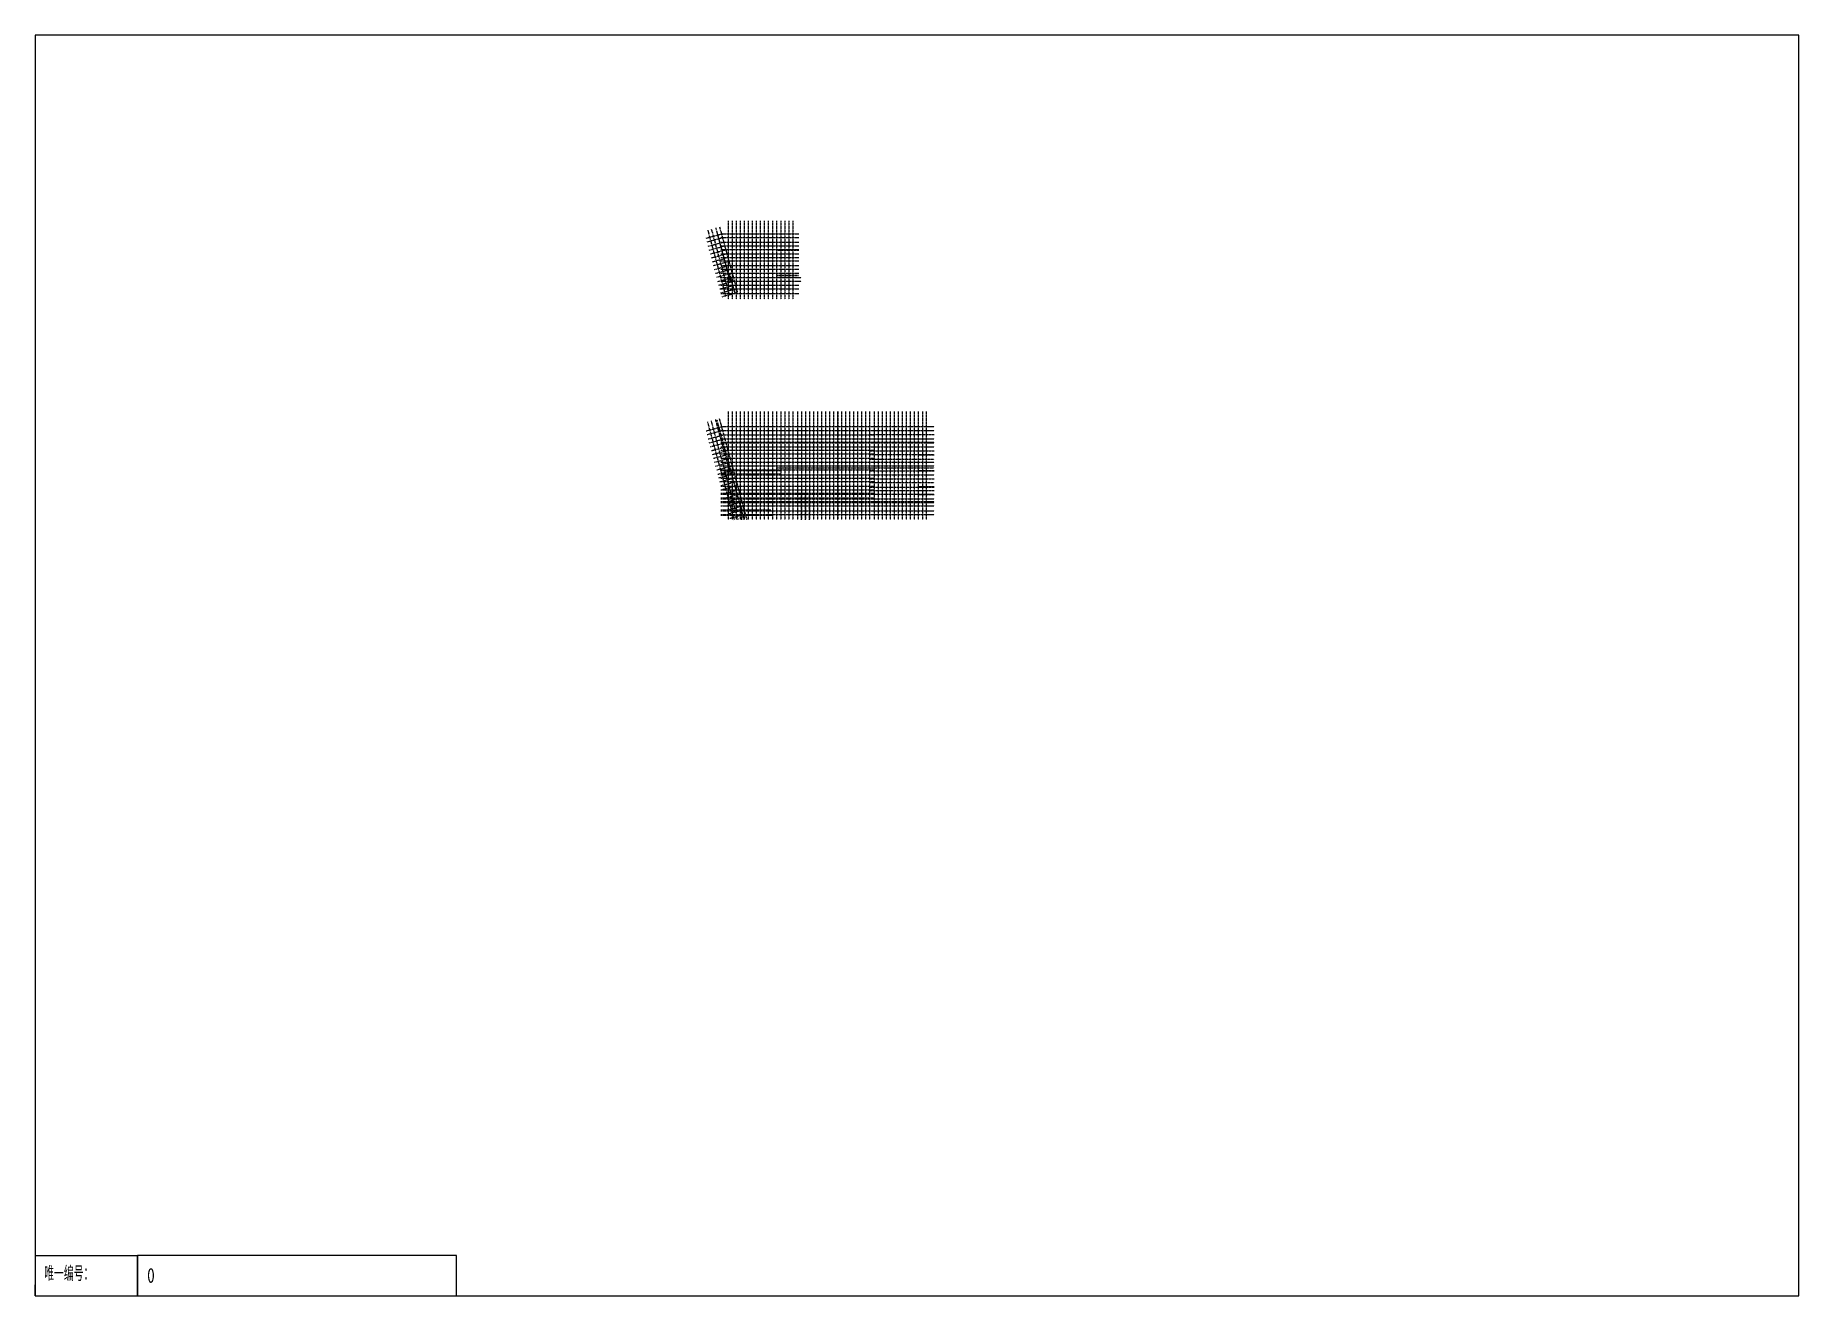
# Model space of a CAD drawing. Extents: x -678900 to 2378000, y 0 to 1700000.
# Drawn here: x 0 to 2378000, y 0 to 1700000 of the extents above; entities that cross this region are included whole.
import ezdxf

# ---------------------------------------------------------------- set-up
doc = ezdxf.new("R2010")
doc.units = 0
doc.header["$LTSCALE"] = 1000
doc.header["$MEASUREMENT"] = 0
doc.linetypes.add('CENTER', pattern=[2, 1.25, -0.25, 0.25, -0.25])
doc.layers.get('0').update_dxf_attribs({"linetype": 'CONTINUOUS'})
doc.layers.add('AD-AXIS-AXIS', color=1, linetype='CENTER')
doc.layers.add('C-XREF-SLCT', color=7, linetype='CONTINUOUS', plot=False)
doc.styles.add('Acs', font='Tssdeng.shx', dxfattribs={"width": 0.7, "bigfont": 'Tssdchn.shx'})

# ---------------------------------------------------------------- blocks, each defined once
blk = doc.blocks.new('AcsAcadShareArea')
for points in [[(0, 0), (118900, 0), (118900, 85000), (0, 85000)], [(0, 0), (6893, 0), (6893, 2699), (0, 2699)], [(6893, 0), (28409, 0), (28409, 2708), (6893, 2708)], [(0, 733), (0, 733), (0, 0), (0, 0)]]:
    blk.add_lwpolyline(points, close=True)
at = {"insert": (597, 1991), "char_height": 1000, "width": 6073.9, "attachment_point": 1, "style": 'Acs'}
blk.add_mtext('唯一编号：', dxfattribs=at)
at = {"style": 'Acs', "width": 0.8}
blk.add_attdef('唯一编号', (7537, 861), '', height=1000, dxfattribs=at)

msp = doc.modelspace()

# ---------------------------------------------------------------- linework, layer by layer
at = {"layer": 'AD-AXIS-AXIS'}
for p, q in [((904586, 1426370), (925334, 1432008)), ((905936, 1421400), (926684, 1427038)), ((906815, 1437234), (930875, 1348695)), ((911640, 1438545), (935700, 1350007)), ((917525, 1440145), (937337, 1367239)), ((920083, 1430736), (937338, 1367239)), ((922737, 1441561), (946797, 1353022)), ((924580, 1432177), (1029625, 1432177)), ((924580, 1427027), (1029625, 1427027)), ((934525, 1449592), (934525, 1344075)), ((939925, 1449592), (939925, 1344075)), ((939925, 1449592), (939925, 1344075)), ((945325, 1449592), (945325, 1344075)), ((950725, 1449592), (950725, 1344075)), ((956125, 1449592), (956125, 1344075)), ((961525, 1449592), (961525, 1344075)), ((966925, 1449592), (966925, 1344075)), ((972325, 1449592), (972325, 1344075)), ((977725, 1449592), (977725, 1344075)), ((983125, 1449592), (983125, 1344075)), ((988525, 1449592), (988525, 1344075)), ((993925, 1449592), (993925, 1344075)), ((999325, 1449592), (999325, 1344075)), ((1005425, 1449592), (1005425, 1344075)), ((1010825, 1449592), (1010825, 1344075)), ((1016225, 1449592), (1016225, 1344075)), ((1021625, 1449592), (1021625, 1344075)), ((907536, 1415513), (928284, 1421151)), ((908952, 1410302), (929700, 1415940)), ((910368, 1405091), (931116, 1410729)), ((911811, 1399784), (932558, 1405422)), ((924580, 1420927), (1029625, 1420927)), ((924580, 1415927), (1029625, 1415927)), ((924580, 1411127), (1029625, 1411127)), ((924580, 1405027), (1029625, 1405027)), ((999325, 1410227), (1029625, 1410227)), ((913227, 1394573), (933974, 1400211)), ((914616, 1389458), (935364, 1395096)), ((916059, 1384151), (936806, 1389789)), ((917474, 1378940), (938221, 1384578)), ((917475, 1378940), (938222, 1384578)), ((918890, 1373729), (939637, 1379367)), ((918891, 1373729), (939638, 1379367)), ((924580, 1400427), (1029625, 1400427)), ((924580, 1395627), (1029625, 1395627)), ((924580, 1389527), (1029625, 1389527)), ((924580, 1384327), (1029625, 1384327)), ((920463, 1367939), (941211, 1373577)), ((920464, 1367939), (941212, 1373577)), ((921800, 1363017), (942548, 1368655)), ((921802, 1363017), (942549, 1368655)), ((923216, 1357806), (943964, 1363444)), ((923218, 1357806), (943965, 1363444)), ((924579, 1373127), (1032805, 1373127)), ((924579, 1368327), (1032805, 1368327)), ((924580, 1379227), (1029625, 1379227)), ((924580, 1373127), (1005425, 1373127)), ((924580, 1368327), (1005425, 1368327)), ((924580, 1362827), (1029625, 1362827)), ((924580, 1358027), (1029625, 1358027)), ((924633, 1352595), (945380, 1358233)), ((924634, 1352595), (945381, 1358233)), ((936199, 1377914), (943227, 1352052)), ((1000153, 1376627), (1029625, 1376627)), ((1000153, 1373827), (1029625, 1373827)), ((924580, 1351927), (1029625, 1351927)), ((926050, 1347384), (946797, 1353022)), ((934524, 1192632), (934524, 1046429)), ((939924, 1192632), (939924, 1046429)), ((939924, 1192632), (939924, 1046429)), ((945324, 1192632), (945324, 1046429)), ((950724, 1192632), (950724, 1046429)), ((956124, 1192632), (956124, 1046429)), ((961524, 1192632), (961524, 1046429)), ((966924, 1192632), (966924, 1046429)), ((972324, 1192632), (972324, 1046429)), ((977724, 1192632), (977724, 1046429)), ((983124, 1192632), (983124, 1046429)), ((988524, 1192632), (988524, 1046429)), ((993924, 1192632), (993924, 1046429)), ((999324, 1192632), (999324, 1046429)), ((1005424, 1192632), (1005424, 1046429)), ((1010824, 1192632), (1010824, 1046429)), ((1016224, 1192632), (1016224, 1046429)), ((1021624, 1192632), (1021624, 1046429)), ((1027724, 1192632), (1027724, 1046429)), ((1033124, 1192632), (1033124, 1046429)), ((1038524, 1192632), (1038524, 1046429)), ((1043924, 1192632), (1043924, 1046429)), ((1049324, 1192632), (1049324, 1046429)), ((1054724, 1192632), (1054724, 1046429)), ((1060124, 1192632), (1060124, 1046429)), ((1065524, 1192632), (1065524, 1046429)), ((1070924, 1192632), (1070924, 1046429)), ((1076324, 1192632), (1076324, 1046429)), ((1081724, 1192632), (1081724, 1046429)), ((1082424, 1192632), (1082424, 1046429)), ((1087124, 1192632), (1087124, 1046429)), ((1092524, 1192632), (1092524, 1046429)), ((1097924, 1192632), (1097924, 1046429)), ((1103324, 1192632), (1103324, 1046429)), ((1108724, 1192632), (1108724, 1046429)), ((1114124, 1192632), (1114124, 1046429)), ((1119524, 1192632), (1119524, 1046429)), ((1124924, 1192632), (1124924, 1046429)), ((1131024, 1192632), (1131024, 1046429)), ((1136424, 1192632), (1136424, 1046429)), ((1141824, 1192632), (1141824, 1046429)), ((1147224, 1192632), (1147224, 1046429)), ((1152624, 1192632), (1152624, 1046429)), ((1158024, 1192632), (1158024, 1046429)), ((1163424, 1192632), (1163424, 1046429)), ((1168824, 1192632), (1168824, 1046429)), ((1174224, 1192632), (1174224, 1046429)), ((1179624, 1192632), (1179624, 1046429)), ((1185024, 1192632), (1185024, 1046429)), ((1190424, 1192632), (1190424, 1046429)), ((1196424, 1192632), (1196424, 1046429)), ((1201524, 1192632), (1201524, 1046429)), ((904585, 1166370), (925332, 1172008)), ((905935, 1161400), (926683, 1167038)), ((906389, 1178796), (942359, 1046429)), ((911214, 1180107), (947541, 1046429)), ((917101, 1181707), (937337, 1107239)), ((919008, 1181170), (955502, 1046875)), ((922312, 1183123), (959458, 1046429)), ((924579, 1172177), (1212361, 1172177)), ((924579, 1167027), (1212361, 1167027)), ((907535, 1155513), (928282, 1161151)), ((908951, 1150302), (929699, 1155940)), ((910367, 1145091), (931115, 1150729)), ((911809, 1139784), (932557, 1145422)), ((924579, 1160927), (1131024, 1160927)), ((924579, 1155927), (1212361, 1155927)), ((924579, 1151127), (1212361, 1151127)), ((924579, 1150227), (1212361, 1150227)), ((924579, 1145027), (1212361, 1145027)), ((1124924, 1161527), (1212361, 1161527)), ((1125986, 1155627), (1212361, 1155627)), ((913225, 1134573), (933973, 1140211)), ((914615, 1129458), (935363, 1135096)), ((916058, 1124151), (936805, 1129789)), ((917474, 1118940), (938221, 1124578)), ((918890, 1113729), (939637, 1119367)), ((924579, 1140427), (1131024, 1140427)), ((924579, 1135627), (1131024, 1135627)), ((924579, 1129527), (1131024, 1129527)), ((924579, 1124327), (1212361, 1124327)), ((924579, 1119227), (1212361, 1119227)), ((1125324, 1139627), (1212361, 1139627)), ((1125986, 1134727), (1212361, 1134727)), ((1125986, 1128227), (1212361, 1128227)), ((1190424, 1134027), (1212361, 1134027)), ((920463, 1107939), (941211, 1113577)), ((921800, 1103017), (942548, 1108655)), ((923216, 1097806), (943964, 1103444)), ((924044, 1113827), (1130824, 1113827)), ((924579, 1113127), (1005424, 1113127)), ((924579, 1108327), (1005424, 1108327)), ((924579, 1107327), (1212361, 1107327)), ((924579, 1102827), (1131024, 1102827)), ((924579, 1098027), (1130824, 1098027)), ((924633, 1092595), (945380, 1098233)), ((1000152, 1116627), (1212361, 1116627)), ((1125324, 1112327), (1212361, 1112327)), ((1125324, 1101827), (1212361, 1101827)), ((1125986, 1096827), (1212361, 1096827)), ((1190424, 1112827), (1212361, 1112827)), ((924579, 1091927), (1130824, 1091927)), ((924579, 1087127), (1130824, 1087127)), ((924579, 1082427), (1130824, 1082427)), ((924579, 1081027), (1212361, 1081027)), ((924579, 1076227), (1130824, 1076227)), ((924579, 1074827), (1212361, 1074827)), ((924579, 1071127), (1212361, 1071127)), ((926049, 1087384), (946796, 1093022)), ((927648, 1081497), (948396, 1087136)), ((929248, 1075611), (949995, 1081249)), ((930664, 1070400), (951412, 1076038)), ((932080, 1065189), (952828, 1070827)), ((1032624, 1082427), (1032624, 1046429)), ((1038024, 1082427), (1038024, 1046429)), ((1043424, 1082427), (1043424, 1046429)), ((1125324, 1090727), (1212361, 1090727)), ((1125324, 1085827), (1212361, 1085827)), ((1190424, 1091227), (1212361, 1091227)), ((1190424, 1080427), (1212361, 1080427)), ((924579, 1069927), (1212361, 1069927)), ((924579, 1065127), (1212361, 1065127)), ((924579, 1060127), (991974, 1060127)), ((924579, 1058777), (1212361, 1058777)), ((924579, 1053627), (1212361, 1053627)), ((924579, 1052677), (993924, 1052677)), ((933496, 1059978), (954244, 1065616)), ((934912, 1054767), (955660, 1060405)), ((936617, 1048494), (957364, 1054132)), ((952124, 1065127), (952124, 1046429))]:
    msp.add_line(p, q, dxfattribs=at)

# ---------------------------------------------------------------- block references
at = {"layer": 'C-XREF-SLCT', "xscale": 20, "yscale": 20, "zscale": 20}
msp.add_blockref('AcsAcadShareArea', (0, 0), dxfattribs=at).add_auto_attribs({'唯一编号': '0'})

doc.saveas('drawing.dxf')
